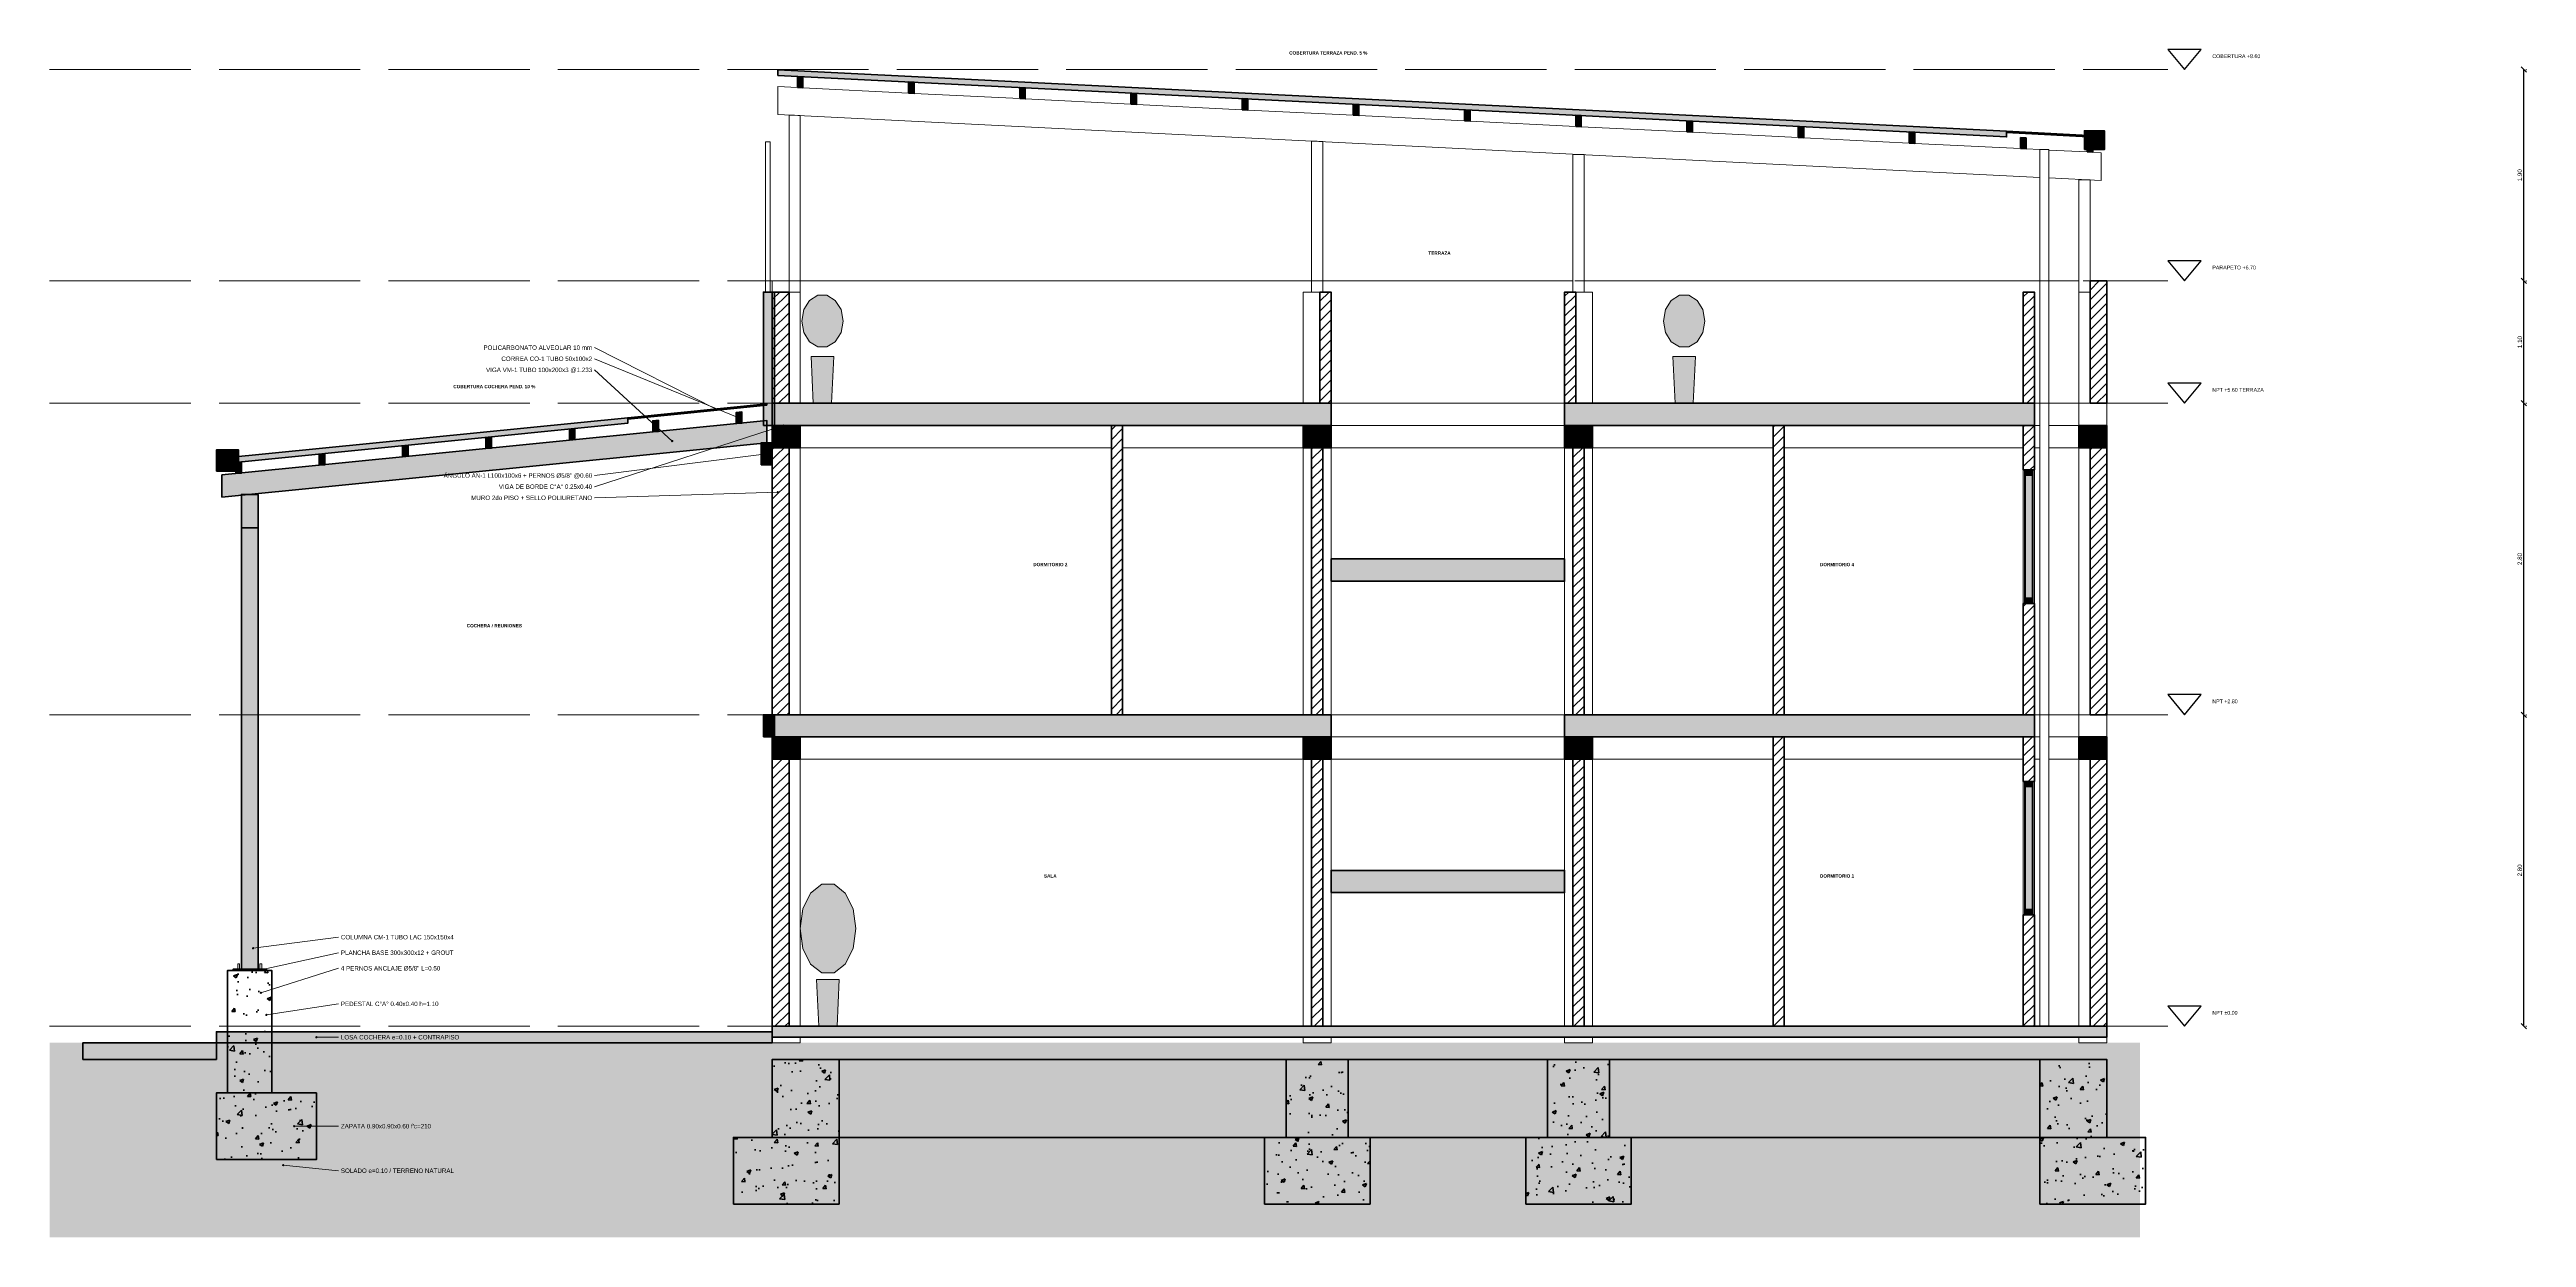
# Model space of a CAD drawing. Header units: metres. Extents: x -3.9 to 79.9, y -56.9 to 20.9.
# Drawn here: x 32.5 to 54.77, y -56.9 to -46.22 of the extents above; entities that cross this region are included whole.
import ezdxf
from ezdxf.enums import TextEntityAlignment as Align

# ---------------------------------------------------------------- set-up
doc = ezdxf.new("R2010")
doc.units = ezdxf.units.M
doc.linetypes.add('DASHED', pattern=[1.524, 1.27, -0.254])
for name, color, linetype, lineweight in [('A-CORTE', 7, 'CONTINUOUS', 50), ('A-COTA', 1, 'CONTINUOUS', 15), ('A-PROYECCION', 9, 'DASHED', 15), ('A-SIMBOLO', 6, 'CONTINUOUS', 25), ('A-TERRENO', 32, 'CONTINUOUS', 35), ('A-TEXTO', 7, 'CONTINUOUS', 20), ('A-VISTA', 8, 'CONTINUOUS', 20)]:
    doc.layers.add(name, color=color, linetype=linetype, lineweight=lineweight)
doc.styles.add('PLANO', font='arial.ttf')
doc.styles.add('PLANO-B', font='arialbd.ttf')
doc.dimstyles.new('COTA-20', dxfattribs={"dimtxt": 0.04, "dimasz": 2.5, "dimexe": 0.024, "dimexo": 0.02, "dimgap": 0.016, "dimtad": 1, "dimzin": 0, "dimdsep": 46, "dimtxsty": 'PLANO', "dimtsz": 0.024, "dimcen": 2.5, "dimclrd": 1, "dimclre": 1, "dimazin": 3, "dimtfac": 1, "dimtmove": 0, "dimatfit": 3})

msp = doc.modelspace()

# ---------------------------------------------------------------- hatches: boundary and pattern name
at = {"layer": 'A-CORTE', "true_color": 0x2b3036}
h = msp.add_hatch(color=7, dxfattribs=at)
h.dxf.hatch_style = 1
h.paths.add_polyline_path([(39.05, -46.453), (50.1, -47.005), (50.1, -46.955), (39.05, -46.403)])
at = {"layer": 'A-CORTE', "true_color": 0x24435c}
h = msp.add_hatch(color=7, dxfattribs=at)
h.dxf.hatch_style = 1
h.paths.add_polyline_path([(39.225, -46.561), (39.275, -46.564), (39.275, -46.464), (39.225, -46.461)])
h = msp.add_hatch(color=7, dxfattribs=at)
h.dxf.hatch_style = 1
h.paths.add_polyline_path([(40.225, -46.611), (40.275, -46.614), (40.275, -46.514), (40.225, -46.511)])
h = msp.add_hatch(color=7, dxfattribs=at)
h.dxf.hatch_style = 1
h.paths.add_polyline_path([(41.225, -46.661), (41.275, -46.664), (41.275, -46.564), (41.225, -46.561)])
h = msp.add_hatch(color=7, dxfattribs=at)
h.dxf.hatch_style = 1
h.paths.add_polyline_path([(42.225, -46.711), (42.275, -46.714), (42.275, -46.614), (42.225, -46.611)])
h = msp.add_hatch(color=7, dxfattribs=at)
h.dxf.hatch_style = 1
h.paths.add_polyline_path([(43.225, -46.761), (43.275, -46.764), (43.275, -46.664), (43.225, -46.661)])
h = msp.add_hatch(color=7, dxfattribs=at)
h.dxf.hatch_style = 1
h.paths.add_polyline_path([(44.225, -46.811), (44.275, -46.814), (44.275, -46.714), (44.225, -46.711)])
h = msp.add_hatch(color=7, dxfattribs=at)
h.dxf.hatch_style = 1
h.paths.add_polyline_path([(45.225, -46.861), (45.275, -46.864), (45.275, -46.764), (45.225, -46.761)])
h = msp.add_hatch(color=7, dxfattribs=at)
h.dxf.hatch_style = 1
h.paths.add_polyline_path([(46.225, -46.911), (46.275, -46.914), (46.275, -46.814), (46.225, -46.811)])
h = msp.add_hatch(color=7, dxfattribs=at)
h.dxf.hatch_style = 1
h.paths.add_polyline_path([(47.225, -46.961), (47.275, -46.964), (47.275, -46.864), (47.225, -46.861)])
h = msp.add_hatch(color=7, dxfattribs=at)
h.dxf.hatch_style = 1
h.paths.add_polyline_path([(48.225, -47.011), (48.275, -47.014), (48.275, -46.914), (48.225, -46.911)])
h = msp.add_hatch(color=7, dxfattribs=at)
h.dxf.hatch_style = 1
h.paths.add_polyline_path([(49.225, -47.061), (49.275, -47.064), (49.275, -46.964), (49.225, -46.961)])
at = {"layer": 'A-CORTE', "true_color": 0x2b3036}
h = msp.add_hatch(color=7, dxfattribs=at)
h.dxf.hatch_style = 1
h.paths.add_polyline_path([(50.1, -46.967), (50.95, -47.01), (50.95, -46.998), (50.1, -46.955)])
at = {"layer": 'A-CORTE', "true_color": 0x8f979e}
h = msp.add_hatch(color=7, dxfattribs=at)
h.dxf.hatch_style = 1
h.paths.add_polyline_path([(50.8, -47.12), (50.98, -47.12), (50.98, -46.95), (50.8, -46.95)])
at = {"layer": 'A-CORTE', "true_color": 0x24435c}
h = msp.add_hatch(color=7, dxfattribs=at)
h.dxf.hatch_style = 1
h.paths.add_polyline_path([(50.225, -47.111), (50.275, -47.114), (50.275, -47.014), (50.225, -47.011)])
h = msp.add_hatch(color=7, dxfattribs=at)
h.dxf.hatch_style = 1
h.paths.add_polyline_path([(50.825, -47.141), (50.875, -47.144), (50.875, -47.044), (50.825, -47.041)])
at = {"layer": 'A-CORTE'}
h = msp.add_hatch(dxfattribs=at)
h.set_pattern_fill('ANSI31', color=8, scale=0.02)
h.paths.add_polyline_path([(50.85, -49.4), (51, -49.4), (51, -48.3), (50.85, -48.3)])
at = {"layer": 'A-CORTE', "true_color": 0x7a7772}
h = msp.add_hatch(color=7, dxfattribs=at)
h.dxf.hatch_style = 1
h.paths.add_polyline_path([(38.92, -49.6), (39.02, -49.6), (39.02, -48.4), (38.92, -48.4)])
at = {"layer": 'A-CORTE'}
h = msp.add_hatch(dxfattribs=at)
h.set_pattern_fill('ANSI31', color=8, scale=0.02)
h.paths.add_polyline_path([(39, -49.4), (39.15, -49.4), (39.15, -48.4), (39, -48.4)])
h = msp.add_hatch(dxfattribs=at)
h.set_pattern_fill('ANSI31', color=8, scale=0.02)
h.paths.add_polyline_path([(43.925, -49.4), (44.025, -49.4), (44.025, -48.4), (43.925, -48.4)])
h = msp.add_hatch(dxfattribs=at)
h.set_pattern_fill('ANSI31', color=8, scale=0.02)
h.paths.add_polyline_path([(46.125, -49.4), (46.225, -49.4), (46.225, -48.4), (46.125, -48.4)])
h = msp.add_hatch(dxfattribs=at)
h.set_pattern_fill('ANSI31', color=8, scale=0.02)
h.paths.add_polyline_path([(50.25, -49.4), (50.35, -49.4), (50.35, -48.4), (50.25, -48.4)])
at = {"layer": 'A-CORTE', "true_color": 0x2b3036}
h = msp.add_hatch(color=7, dxfattribs=at)
h.dxf.hatch_style = 1
h.paths.add_polyline_path([(37.7, -49.542), (38.95, -49.417), (38.95, -49.405), (37.7, -49.53)])
at = {"layer": 'A-CORTE', "true_color": 0x5a5a5a}
h = msp.add_hatch(color=7, dxfattribs=at)
h.dxf.hatch_style = 1
h.paths.add_polyline_path([(39, -49.6), (44.025, -49.6), (44.025, -49.4), (39, -49.4)])
h = msp.add_hatch(color=7, dxfattribs=at)
h.dxf.hatch_style = 1
h.paths.add_polyline_path([(46.125, -49.6), (50.35, -49.6), (50.35, -49.4), (46.125, -49.4)])
at = {"layer": 'A-CORTE', "true_color": 0x2b3036}
h = msp.add_hatch(color=7, dxfattribs=at)
h.dxf.hatch_style = 1
h.paths.add_polyline_path([(34.05, -49.945), (37.7, -49.58), (37.7, -49.53), (34.05, -49.895)])
at = {"layer": 'A-CORTE', "true_color": 0x24435c}
h = msp.add_hatch(color=7, dxfattribs=at)
h.dxf.hatch_style = 1
h.paths.add_polyline_path([(34.05, -50.245), (38.95, -49.755), (38.95, -49.555), (34.05, -50.045)])
h = msp.add_hatch(color=7, dxfattribs=at)
h.dxf.hatch_style = 1
h.paths.add_polyline_path([(37.175, -49.733), (37.225, -49.727), (37.225, -49.627), (37.175, -49.633)])
h = msp.add_hatch(color=7, dxfattribs=at)
h.dxf.hatch_style = 1
h.paths.add_polyline_path([(37.925, -49.657), (37.975, -49.653), (37.975, -49.553), (37.925, -49.557)])
h = msp.add_hatch(color=7, dxfattribs=at)
h.dxf.hatch_style = 1
h.paths.add_polyline_path([(38.675, -49.583), (38.725, -49.578), (38.725, -49.477), (38.675, -49.483)])
at = {"layer": 'A-CORTE'}
h = msp.add_hatch(dxfattribs=at)
h.set_pattern_fill('ANSI31', color=8, scale=0.02)
h.paths.add_polyline_path([(39, -52.2), (39.15, -52.2), (39.15, -49.6), (39, -49.6)])
at = {"layer": 'A-CORTE', "true_color": 0x5a5a5a}
h = msp.add_hatch(color=7, dxfattribs=at)
h.dxf.hatch_style = 1
h.paths.add_polyline_path([(39, -49.8), (39.25, -49.8), (39.25, -49.6), (39, -49.6)])
at = {"layer": 'A-CORTE'}
h = msp.add_hatch(dxfattribs=at)
h.set_pattern_fill('ANSI31', color=8, scale=0.02)
h.paths.add_polyline_path([(42.05, -52.2), (42.15, -52.2), (42.15, -49.6), (42.05, -49.6)])
at = {"layer": 'A-CORTE', "true_color": 0x5a5a5a}
h = msp.add_hatch(color=7, dxfattribs=at)
h.dxf.hatch_style = 1
h.paths.add_polyline_path([(43.775, -49.8), (44.025, -49.8), (44.025, -49.6), (43.775, -49.6)])
at = {"layer": 'A-CORTE'}
h = msp.add_hatch(dxfattribs=at)
h.set_pattern_fill('ANSI31', color=8, scale=0.02)
h.paths.add_polyline_path([(43.85, -52.2), (43.95, -52.2), (43.95, -49.6), (43.85, -49.6)])
at = {"layer": 'A-CORTE', "true_color": 0x5a5a5a}
h = msp.add_hatch(color=7, dxfattribs=at)
h.dxf.hatch_style = 1
h.paths.add_polyline_path([(46.125, -49.8), (46.375, -49.8), (46.375, -49.6), (46.125, -49.6)])
at = {"layer": 'A-CORTE'}
h = msp.add_hatch(dxfattribs=at)
h.set_pattern_fill('ANSI31', color=8, scale=0.02)
h.paths.add_polyline_path([(46.2, -52.2), (46.3, -52.2), (46.3, -49.6), (46.2, -49.6)])
h = msp.add_hatch(dxfattribs=at)
h.set_pattern_fill('ANSI31', color=8, scale=0.02)
h.paths.add_polyline_path([(48, -52.2), (48.1, -52.2), (48.1, -49.6), (48, -49.6)])
h = msp.add_hatch(dxfattribs=at)
h.set_pattern_fill('ANSI31', color=8, scale=0.02)
h.paths.add_polyline_path([(50.25, -50), (50.35, -50), (50.35, -49.6), (50.25, -49.6)])
at = {"layer": 'A-CORTE', "true_color": 0x5a5a5a}
h = msp.add_hatch(color=7, dxfattribs=at)
h.dxf.hatch_style = 1
h.paths.add_polyline_path([(50.75, -49.8), (51, -49.8), (51, -49.6), (50.75, -49.6)])
at = {"layer": 'A-CORTE'}
h = msp.add_hatch(dxfattribs=at)
h.set_pattern_fill('ANSI31', color=8, scale=0.02)
h.paths.add_polyline_path([(50.85, -52.2), (51, -52.2), (51, -49.6), (50.85, -49.6)])
at = {"layer": 'A-CORTE', "true_color": 0x8f979e}
h = msp.add_hatch(color=7, dxfattribs=at)
h.dxf.hatch_style = 1
h.paths.add_polyline_path([(34, -50.01), (34.2, -50.01), (34.2, -49.82), (34, -49.82)])
at = {"layer": 'A-CORTE', "true_color": 0x24435c}
h = msp.add_hatch(color=7, dxfattribs=at)
h.dxf.hatch_style = 1
h.paths.add_polyline_path([(34.925, -49.958), (34.975, -49.953), (34.975, -49.852), (34.925, -49.858)])
h = msp.add_hatch(color=7, dxfattribs=at)
h.dxf.hatch_style = 1
h.paths.add_polyline_path([(35.675, -49.883), (35.725, -49.877), (35.725, -49.778), (35.675, -49.782)])
h = msp.add_hatch(color=7, dxfattribs=at)
h.dxf.hatch_style = 1
h.paths.add_polyline_path([(36.425, -49.808), (36.475, -49.803), (36.475, -49.703), (36.425, -49.708)])
h = msp.add_hatch(color=7, dxfattribs=at)
h.dxf.hatch_style = 1
h.paths.add_polyline_path([(38.9, -49.955), (39, -49.955), (39, -49.755), (38.9, -49.755)])
h = msp.add_hatch(color=7, dxfattribs=at)
h.dxf.hatch_style = 1
h.paths.add_polyline_path([(34.175, -50.032), (34.225, -50.028), (34.225, -49.928), (34.175, -49.932)])
h = msp.add_hatch(color=7, dxfattribs=at)
h.dxf.hatch_style = 1
h.paths.add_polyline_path([(34.225, -50.52), (34.375, -50.52), (34.375, -50.22), (34.225, -50.22)])
h = msp.add_hatch(color=7, dxfattribs=at)
h.dxf.hatch_style = 1
h.paths.add_polyline_path([(34.225, -54.488), (34.375, -54.488), (34.375, -50.52), (34.225, -50.52)])
at = {"layer": 'A-CORTE', "true_color": 0x5a5a5a}
h = msp.add_hatch(color=7, dxfattribs=at)
h.dxf.hatch_style = 1
h.paths.add_polyline_path([(44.025, -51), (46.125, -51), (46.125, -50.8), (44.025, -50.8)])
at = {"layer": 'A-CORTE'}
h = msp.add_hatch(dxfattribs=at)
h.set_pattern_fill('ANSI31', color=8, scale=0.02)
h.paths.add_polyline_path([(50.25, -52.2), (50.35, -52.2), (50.35, -51.2), (50.25, -51.2)])
at = {"layer": 'A-CORTE', "true_color": 0x7a7772}
h = msp.add_hatch(color=7, dxfattribs=at)
h.dxf.hatch_style = 1
h.paths.add_polyline_path([(38.92, -52.4), (39.02, -52.4), (39.02, -52.2), (38.92, -52.2)])
at = {"layer": 'A-CORTE', "true_color": 0x5a5a5a}
h = msp.add_hatch(color=7, dxfattribs=at)
h.dxf.hatch_style = 1
h.paths.add_polyline_path([(39, -52.4), (44.025, -52.4), (44.025, -52.2), (39, -52.2)])
h = msp.add_hatch(color=7, dxfattribs=at)
h.dxf.hatch_style = 1
h.paths.add_polyline_path([(46.125, -52.4), (50.35, -52.4), (50.35, -52.2), (46.125, -52.2)])
at = {"layer": 'A-CORTE'}
h = msp.add_hatch(dxfattribs=at)
h.set_pattern_fill('ANSI31', color=8, scale=0.02)
h.paths.add_polyline_path([(39, -55), (39.15, -55), (39.15, -52.4), (39, -52.4)])
at = {"layer": 'A-CORTE', "true_color": 0x5a5a5a}
h = msp.add_hatch(color=7, dxfattribs=at)
h.dxf.hatch_style = 1
h.paths.add_polyline_path([(39, -52.6), (39.25, -52.6), (39.25, -52.4), (39, -52.4)])
h = msp.add_hatch(color=7, dxfattribs=at)
h.dxf.hatch_style = 1
h.paths.add_polyline_path([(43.775, -52.6), (44.025, -52.6), (44.025, -52.4), (43.775, -52.4)])
at = {"layer": 'A-CORTE'}
h = msp.add_hatch(dxfattribs=at)
h.set_pattern_fill('ANSI31', color=8, scale=0.02)
h.paths.add_polyline_path([(43.85, -55), (43.95, -55), (43.95, -52.4), (43.85, -52.4)])
at = {"layer": 'A-CORTE', "true_color": 0x5a5a5a}
h = msp.add_hatch(color=7, dxfattribs=at)
h.dxf.hatch_style = 1
h.paths.add_polyline_path([(46.125, -52.6), (46.375, -52.6), (46.375, -52.4), (46.125, -52.4)])
at = {"layer": 'A-CORTE'}
h = msp.add_hatch(dxfattribs=at)
h.set_pattern_fill('ANSI31', color=8, scale=0.02)
h.paths.add_polyline_path([(46.2, -55), (46.3, -55), (46.3, -52.4), (46.2, -52.4)])
h = msp.add_hatch(dxfattribs=at)
h.set_pattern_fill('ANSI31', color=8, scale=0.02)
h.paths.add_polyline_path([(48, -55), (48.1, -55), (48.1, -52.4), (48, -52.4)])
h = msp.add_hatch(dxfattribs=at)
h.set_pattern_fill('ANSI31', color=8, scale=0.02)
h.paths.add_polyline_path([(50.25, -52.8), (50.35, -52.8), (50.35, -52.4), (50.25, -52.4)])
at = {"layer": 'A-CORTE', "true_color": 0x5a5a5a}
h = msp.add_hatch(color=7, dxfattribs=at)
h.dxf.hatch_style = 1
h.paths.add_polyline_path([(50.75, -52.6), (51, -52.6), (51, -52.4), (50.75, -52.4)])
at = {"layer": 'A-CORTE'}
h = msp.add_hatch(dxfattribs=at)
h.set_pattern_fill('ANSI31', color=8, scale=0.02)
h.paths.add_polyline_path([(50.85, -55), (51, -55), (51, -52.4), (50.85, -52.4)])
at = {"layer": 'A-CORTE', "true_color": 0x5a5a5a}
h = msp.add_hatch(color=7, dxfattribs=at)
h.dxf.hatch_style = 1
h.paths.add_polyline_path([(44.025, -53.8), (46.125, -53.8), (46.125, -53.6), (44.025, -53.6)])
at = {"layer": 'A-CORTE'}
h = msp.add_hatch(dxfattribs=at)
h.set_pattern_fill('ANSI31', color=8, scale=0.02)
h.paths.add_polyline_path([(50.25, -55), (50.35, -55), (50.35, -54), (50.25, -54)])
h = msp.add_hatch(dxfattribs=at)
h.set_pattern_fill('AR-CONC', color=8, scale=0.002)
h.paths.add_polyline_path([(34.1, -55.6), (34.5, -55.6), (34.5, -54.5), (34.1, -54.5)])
at = {"layer": 'A-CORTE', "true_color": 0x24435c}
h = msp.add_hatch(color=7, dxfattribs=at)
h.dxf.hatch_style = 1
h.paths.add_polyline_path([(34.15, -54.5), (34.45, -54.5), (34.45, -54.488), (34.15, -54.488)])
at = {"layer": 'A-CORTE', "true_color": 0x5a5a5a}
h = msp.add_hatch(color=7, dxfattribs=at)
h.dxf.hatch_style = 1
h.paths.add_polyline_path([(39, -55.1), (51, -55.1), (51, -55), (39, -55)])
h = msp.add_hatch(color=7, dxfattribs=at)
h.dxf.hatch_style = 1
h.paths.add_polyline_path([(32.8, -55.3), (34, -55.3), (34, -55.15), (32.8, -55.15)])
h = msp.add_hatch(color=7, dxfattribs=at)
h.dxf.hatch_style = 1
h.paths.add_polyline_path([(34, -55.15), (39, -55.15), (39, -55.05), (34, -55.05)])
at = {"layer": 'A-CORTE'}
h = msp.add_hatch(dxfattribs=at)
h.set_pattern_fill('AR-CONC', color=8, scale=0.002)
h.paths.add_polyline_path([(39, -56), (39.6, -56), (39.6, -55.3), (39, -55.3)])
h = msp.add_hatch(dxfattribs=at)
h.set_pattern_fill('AR-CONC', color=8, scale=0.002)
h.paths.add_polyline_path([(39, -56), (51, -56), (51, -55.3), (39, -55.3)])
h = msp.add_hatch(dxfattribs=at)
h.set_pattern_fill('AR-CONC', color=8, scale=0.002)
h.paths.add_polyline_path([(43.62, -56), (44.18, -56), (44.18, -55.3), (43.62, -55.3)])
h = msp.add_hatch(dxfattribs=at)
h.set_pattern_fill('AR-CONC', color=8, scale=0.002)
h.paths.add_polyline_path([(45.97, -56), (46.53, -56), (46.53, -55.3), (45.97, -55.3)])
h = msp.add_hatch(dxfattribs=at)
h.set_pattern_fill('AR-CONC', color=8, scale=0.002)
h.paths.add_polyline_path([(50.4, -56), (51, -56), (51, -55.3), (50.4, -55.3)])
h = msp.add_hatch(dxfattribs=at)
h.set_pattern_fill('AR-CONC', color=8, scale=0.002)
h.paths.add_polyline_path([(34, -56.2), (34.9, -56.2), (34.9, -55.6), (34, -55.6)])
h = msp.add_hatch(dxfattribs=at)
h.set_pattern_fill('AR-CONC', color=8, scale=0.002)
h.paths.add_polyline_path([(38.65, -56.6), (39.6, -56.6), (39.6, -56), (38.65, -56)])
h = msp.add_hatch(dxfattribs=at)
h.set_pattern_fill('AR-CONC', color=8, scale=0.002)
h.paths.add_polyline_path([(43.425, -56.6), (44.375, -56.6), (44.375, -56), (43.425, -56)])
h = msp.add_hatch(dxfattribs=at)
h.set_pattern_fill('AR-CONC', color=8, scale=0.002)
h.paths.add_polyline_path([(45.775, -56.6), (46.725, -56.6), (46.725, -56), (45.775, -56)])
h = msp.add_hatch(dxfattribs=at)
h.set_pattern_fill('AR-CONC', color=8, scale=0.002)
h.paths.add_polyline_path([(50.4, -56.6), (51.35, -56.6), (51.35, -56), (50.4, -56)])
at = {"layer": 'A-COTA', "true_color": 0x202020}
h = msp.add_hatch(color=7, dxfattribs=at)
h.dxf.hatch_style = 1
h.paths.add_polyline_path([(38.506, -49.456), (38.506, -49.454), (38.505, -49.453), (38.504, -49.452), (38.503, -49.451), (38.502, -49.45), (38.5, -49.45), (38.498, -49.45), (38.497, -49.451), (38.496, -49.452), (38.495, -49.453), (38.494, -49.454), (38.494, -49.456), (38.494, -49.458), (38.495, -49.459), (38.496, -49.46), (38.497, -49.461), (38.498, -49.462), (38.5, -49.462), (38.502, -49.462), (38.503, -49.461), (38.504, -49.46), (38.505, -49.459), (38.506, -49.458)])
h = msp.add_hatch(color=7, dxfattribs=at)
h.dxf.hatch_style = 1
h.paths.add_polyline_path([(38.706, -49.53), (38.706, -49.528), (38.705, -49.527), (38.704, -49.526), (38.703, -49.525), (38.702, -49.524), (38.7, -49.524), (38.698, -49.524), (38.697, -49.525), (38.696, -49.526), (38.695, -49.527), (38.694, -49.528), (38.694, -49.53), (38.694, -49.532), (38.695, -49.533), (38.696, -49.534), (38.697, -49.535), (38.698, -49.536), (38.7, -49.536), (38.702, -49.536), (38.703, -49.535), (38.704, -49.534), (38.705, -49.533), (38.706, -49.532)])
h = msp.add_hatch(color=7, dxfattribs=at)
h.dxf.hatch_style = 1
h.paths.add_polyline_path([(39.106, -49.6), (39.106, -49.598), (39.105, -49.597), (39.104, -49.596), (39.103, -49.595), (39.102, -49.594), (39.1, -49.594), (39.098, -49.594), (39.097, -49.595), (39.096, -49.596), (39.095, -49.597), (39.094, -49.598), (39.094, -49.6), (39.094, -49.602), (39.095, -49.603), (39.096, -49.604), (39.097, -49.605), (39.098, -49.606), (39.1, -49.606), (39.102, -49.606), (39.103, -49.605), (39.104, -49.604), (39.105, -49.603), (39.106, -49.602)])
h = msp.add_hatch(color=7, dxfattribs=at)
h.dxf.hatch_style = 1
h.paths.add_polyline_path([(38.106, -49.74), (38.106, -49.738), (38.105, -49.737), (38.104, -49.736), (38.103, -49.735), (38.102, -49.734), (38.1, -49.734), (38.098, -49.734), (38.097, -49.735), (38.096, -49.736), (38.095, -49.737), (38.094, -49.738), (38.094, -49.74), (38.094, -49.742), (38.095, -49.743), (38.096, -49.744), (38.097, -49.745), (38.098, -49.746), (38.1, -49.746), (38.102, -49.746), (38.103, -49.745), (38.104, -49.744), (38.105, -49.743), (38.106, -49.742)])
h = msp.add_hatch(color=7, dxfattribs=at)
h.dxf.hatch_style = 1
h.paths.add_polyline_path([(38.956, -49.855), (38.956, -49.853), (38.955, -49.852), (38.954, -49.851), (38.953, -49.85), (38.952, -49.849), (38.95, -49.849), (38.948, -49.849), (38.947, -49.85), (38.946, -49.851), (38.945, -49.852), (38.944, -49.853), (38.944, -49.855), (38.944, -49.857), (38.945, -49.858), (38.946, -49.859), (38.947, -49.86), (38.948, -49.861), (38.95, -49.861), (38.952, -49.861), (38.953, -49.86), (38.954, -49.859), (38.955, -49.858), (38.956, -49.857)])
h = msp.add_hatch(color=7, dxfattribs=at)
h.dxf.hatch_style = 1
h.paths.add_polyline_path([(39.056, -50.2), (39.056, -50.198), (39.055, -50.197), (39.054, -50.196), (39.053, -50.195), (39.052, -50.194), (39.05, -50.194), (39.048, -50.194), (39.047, -50.195), (39.046, -50.196), (39.045, -50.197), (39.044, -50.198), (39.044, -50.2), (39.044, -50.202), (39.045, -50.203), (39.046, -50.204), (39.047, -50.205), (39.048, -50.206), (39.05, -50.206), (39.052, -50.206), (39.053, -50.205), (39.054, -50.204), (39.055, -50.203), (39.056, -50.202)])
h = msp.add_hatch(color=7, dxfattribs=at)
h.dxf.hatch_style = 1
h.paths.add_polyline_path([(34.336, -54.3), (34.336, -54.298), (34.335, -54.297), (34.334, -54.296), (34.333, -54.295), (34.332, -54.294), (34.33, -54.294), (34.328, -54.294), (34.327, -54.295), (34.326, -54.296), (34.325, -54.297), (34.324, -54.298), (34.324, -54.3), (34.324, -54.302), (34.325, -54.303), (34.326, -54.304), (34.327, -54.305), (34.328, -54.306), (34.33, -54.306), (34.332, -54.306), (34.333, -54.305), (34.334, -54.304), (34.335, -54.303), (34.336, -54.302)])
h = msp.add_hatch(color=7, dxfattribs=at)
h.dxf.hatch_style = 1
h.paths.add_polyline_path([(34.406, -54.493), (34.406, -54.491), (34.405, -54.49), (34.404, -54.489), (34.403, -54.488), (34.402, -54.487), (34.4, -54.487), (34.398, -54.487), (34.397, -54.488), (34.396, -54.489), (34.395, -54.49), (34.394, -54.491), (34.394, -54.493), (34.394, -54.495), (34.395, -54.496), (34.396, -54.497), (34.397, -54.498), (34.398, -54.499), (34.4, -54.499), (34.402, -54.499), (34.403, -54.498), (34.404, -54.497), (34.405, -54.496), (34.406, -54.495)])
h = msp.add_hatch(color=7, dxfattribs=at)
h.dxf.hatch_style = 1
h.paths.add_polyline_path([(34.406, -54.7), (34.406, -54.698), (34.405, -54.697), (34.404, -54.696), (34.403, -54.695), (34.402, -54.694), (34.4, -54.694), (34.398, -54.694), (34.397, -54.695), (34.396, -54.696), (34.395, -54.697), (34.394, -54.698), (34.394, -54.7), (34.394, -54.702), (34.395, -54.703), (34.396, -54.704), (34.397, -54.705), (34.398, -54.706), (34.4, -54.706), (34.402, -54.706), (34.403, -54.705), (34.404, -54.704), (34.405, -54.703), (34.406, -54.702)])
h = msp.add_hatch(color=7, dxfattribs=at)
h.dxf.hatch_style = 1
h.paths.add_polyline_path([(34.456, -54.9), (34.456, -54.898), (34.455, -54.897), (34.454, -54.896), (34.453, -54.895), (34.452, -54.894), (34.45, -54.894), (34.448, -54.894), (34.447, -54.895), (34.446, -54.896), (34.445, -54.897), (34.444, -54.898), (34.444, -54.9), (34.444, -54.902), (34.445, -54.903), (34.446, -54.904), (34.447, -54.905), (34.448, -54.906), (34.45, -54.906), (34.452, -54.906), (34.453, -54.905), (34.454, -54.904), (34.455, -54.903), (34.456, -54.902)])
h = msp.add_hatch(color=7, dxfattribs=at)
h.dxf.hatch_style = 1
h.paths.add_polyline_path([(34.906, -55.1), (34.906, -55.098), (34.905, -55.097), (34.904, -55.096), (34.903, -55.095), (34.902, -55.094), (34.9, -55.094), (34.898, -55.094), (34.897, -55.095), (34.896, -55.096), (34.895, -55.097), (34.894, -55.098), (34.894, -55.1), (34.894, -55.102), (34.895, -55.103), (34.896, -55.104), (34.897, -55.105), (34.898, -55.106), (34.9, -55.106), (34.902, -55.106), (34.903, -55.105), (34.904, -55.104), (34.905, -55.103), (34.906, -55.102)])
h = msp.add_hatch(color=7, dxfattribs=at)
h.dxf.hatch_style = 1
h.paths.add_polyline_path([(34.706, -55.9), (34.706, -55.898), (34.705, -55.897), (34.704, -55.896), (34.703, -55.895), (34.702, -55.894), (34.7, -55.894), (34.698, -55.894), (34.697, -55.895), (34.696, -55.896), (34.695, -55.897), (34.694, -55.898), (34.694, -55.9), (34.694, -55.902), (34.695, -55.903), (34.696, -55.904), (34.697, -55.905), (34.698, -55.906), (34.7, -55.906), (34.702, -55.906), (34.703, -55.905), (34.704, -55.904), (34.705, -55.903), (34.706, -55.902)])
h = msp.add_hatch(color=7, dxfattribs=at)
h.dxf.hatch_style = 1
h.paths.add_polyline_path([(34.606, -56.25), (34.606, -56.248), (34.605, -56.247), (34.604, -56.246), (34.603, -56.245), (34.602, -56.244), (34.6, -56.244), (34.598, -56.244), (34.597, -56.245), (34.596, -56.246), (34.595, -56.247), (34.594, -56.248), (34.594, -56.25), (34.594, -56.252), (34.595, -56.253), (34.596, -56.254), (34.597, -56.255), (34.598, -56.256), (34.6, -56.256), (34.602, -56.256), (34.603, -56.255), (34.604, -56.254), (34.605, -56.253), (34.606, -56.252)])
at = {"layer": 'A-TERRENO'}
h = msp.add_hatch(dxfattribs=at)
h.set_pattern_fill('EARTH', color=32, scale=0.03)
h.paths.add_polyline_path([(51.3, -56.9), (51.3, -55.15), (32.5, -55.15), (32.5, -56.9)])
at = {"layer": 'A-VISTA', "true_color": 0xc3d9b3}
h = msp.add_hatch(color=7, dxfattribs=at)
h.dxf.hatch_style = 1
h.paths.add_polyline_path([(39.636, -48.661), (39.618, -48.558), (39.566, -48.475), (39.491, -48.429), (39.409, -48.429), (39.334, -48.475), (39.282, -48.558), (39.264, -48.661), (39.282, -48.764), (39.334, -48.847), (39.409, -48.893), (39.491, -48.893), (39.566, -48.847), (39.618, -48.764)])
h = msp.add_hatch(color=7, dxfattribs=at)
h.dxf.hatch_style = 1
h.paths.add_polyline_path([(47.386, -48.661), (47.368, -48.558), (47.316, -48.475), (47.241, -48.429), (47.159, -48.429), (47.084, -48.475), (47.032, -48.558), (47.014, -48.661), (47.032, -48.764), (47.084, -48.847), (47.159, -48.893), (47.241, -48.893), (47.316, -48.847), (47.368, -48.764)])
h = msp.add_hatch(color=7, dxfattribs=at)
h.dxf.hatch_style = 1
h.paths.add_polyline_path([(39.368, -49.4), (39.532, -49.4), (39.552, -48.98), (39.348, -48.98)])
h = msp.add_hatch(color=7, dxfattribs=at)
h.dxf.hatch_style = 1
h.paths.add_polyline_path([(47.118, -49.4), (47.282, -49.4), (47.302, -48.98), (47.098, -48.98)])
at = {"layer": 'A-VISTA', "true_color": 0xbcd9e6}
h = msp.add_hatch(color=7, dxfattribs=at)
h.dxf.hatch_style = 1
h.paths.add_polyline_path([(50.26, -50.05), (50.34, -50.05), (50.34, -50), (50.26, -50)])
h = msp.add_hatch(color=7, dxfattribs=at)
h.dxf.hatch_style = 1
h.paths.add_polyline_path([(50.27, -51.2), (50.33, -51.2), (50.33, -50), (50.27, -50)])
h = msp.add_hatch(color=7, dxfattribs=at)
h.dxf.hatch_style = 1
h.paths.add_polyline_path([(50.26, -51.2), (50.34, -51.2), (50.34, -51.15), (50.26, -51.15)])
h = msp.add_hatch(color=7, dxfattribs=at)
h.dxf.hatch_style = 1
h.paths.add_polyline_path([(50.26, -52.85), (50.34, -52.85), (50.34, -52.8), (50.26, -52.8)])
h = msp.add_hatch(color=7, dxfattribs=at)
h.dxf.hatch_style = 1
h.paths.add_polyline_path([(50.27, -54), (50.33, -54), (50.33, -52.8), (50.27, -52.8)])
at = {"layer": 'A-VISTA', "true_color": 0xc3d9b3}
h = msp.add_hatch(color=7, dxfattribs=at)
h.dxf.hatch_style = 1
h.paths.add_polyline_path([(39.751, -54.123), (39.726, -53.946), (39.656, -53.804), (39.556, -53.725), (39.444, -53.725), (39.344, -53.804), (39.274, -53.946), (39.249, -54.123), (39.274, -54.301), (39.344, -54.443), (39.444, -54.522), (39.556, -54.522), (39.656, -54.443), (39.726, -54.301)])
at = {"layer": 'A-VISTA', "true_color": 0xbcd9e6}
h = msp.add_hatch(color=7, dxfattribs=at)
h.dxf.hatch_style = 1
h.paths.add_polyline_path([(50.26, -54), (50.34, -54), (50.34, -53.95), (50.26, -53.95)])
at = {"layer": 'A-VISTA', "true_color": 0xc3d9b3}
h = msp.add_hatch(color=7, dxfattribs=at)
h.dxf.hatch_style = 1
h.paths.add_polyline_path([(39.418, -55), (39.582, -55), (39.602, -54.58), (39.398, -54.58)])

# ---------------------------------------------------------------- linework, layer by layer
at = {"layer": 'A-CORTE'}
for points in [[(39.05, -46.453), (50.1, -47.005), (50.1, -46.955), (39.05, -46.403)], [(39.225, -46.561), (39.275, -46.564), (39.275, -46.464), (39.225, -46.461)], [(40.225, -46.611), (40.275, -46.614), (40.275, -46.514), (40.225, -46.511)], [(41.225, -46.661), (41.275, -46.664), (41.275, -46.564), (41.225, -46.561)], [(42.225, -46.711), (42.275, -46.714), (42.275, -46.614), (42.225, -46.611)], [(43.225, -46.761), (43.275, -46.764), (43.275, -46.664), (43.225, -46.661)], [(44.225, -46.811), (44.275, -46.814), (44.275, -46.714), (44.225, -46.711)], [(45.225, -46.861), (45.275, -46.864), (45.275, -46.764), (45.225, -46.761)], [(46.225, -46.911), (46.275, -46.914), (46.275, -46.814), (46.225, -46.811)], [(47.225, -46.961), (47.275, -46.964), (47.275, -46.864), (47.225, -46.861)], [(48.225, -47.011), (48.275, -47.014), (48.275, -46.914), (48.225, -46.911)], [(49.225, -47.061), (49.275, -47.064), (49.275, -46.964), (49.225, -46.961)], [(50.1, -46.967), (50.95, -47.01), (50.95, -46.998), (50.1, -46.955)], [(50.8, -47.12), (50.98, -47.12), (50.98, -46.95), (50.8, -46.95)], [(50.225, -47.111), (50.275, -47.114), (50.275, -47.014), (50.225, -47.011)], [(50.825, -47.141), (50.875, -47.144), (50.875, -47.044), (50.825, -47.041)], [(50.85, -49.4), (51, -49.4), (51, -48.3), (50.85, -48.3)], [(38.92, -49.6), (39.02, -49.6), (39.02, -48.4), (38.92, -48.4)], [(39, -49.4), (39.15, -49.4), (39.15, -48.4), (39, -48.4)], [(43.925, -49.4), (44.025, -49.4), (44.025, -48.4), (43.925, -48.4)], [(46.125, -49.4), (46.225, -49.4), (46.225, -48.4), (46.125, -48.4)], [(50.25, -49.4), (50.35, -49.4), (50.35, -48.4), (50.25, -48.4)], [(37.7, -49.542), (38.95, -49.417), (38.95, -49.405), (37.7, -49.53)], [(39, -49.6), (44.025, -49.6), (44.025, -49.4), (39, -49.4)], [(46.125, -49.6), (50.35, -49.6), (50.35, -49.4), (46.125, -49.4)], [(34.05, -49.945), (37.7, -49.58), (37.7, -49.53), (34.05, -49.895)], [(34.05, -50.245), (38.95, -49.755), (38.95, -49.555), (34.05, -50.045)], [(37.175, -49.733), (37.225, -49.727), (37.225, -49.627), (37.175, -49.633)], [(37.925, -49.657), (37.975, -49.653), (37.975, -49.553), (37.925, -49.557)], [(38.675, -49.583), (38.725, -49.578), (38.725, -49.477), (38.675, -49.483)], [(39, -52.2), (39.15, -52.2), (39.15, -49.6), (39, -49.6)], [(39, -49.8), (39.25, -49.8), (39.25, -49.6), (39, -49.6)], [(42.05, -52.2), (42.15, -52.2), (42.15, -49.6), (42.05, -49.6)], [(43.775, -49.8), (44.025, -49.8), (44.025, -49.6), (43.775, -49.6)], [(43.85, -52.2), (43.95, -52.2), (43.95, -49.6), (43.85, -49.6)], [(46.125, -49.8), (46.375, -49.8), (46.375, -49.6), (46.125, -49.6)], [(46.2, -52.2), (46.3, -52.2), (46.3, -49.6), (46.2, -49.6)], [(48, -52.2), (48.1, -52.2), (48.1, -49.6), (48, -49.6)], [(50.25, -50), (50.35, -50), (50.35, -49.6), (50.25, -49.6)], [(50.75, -49.8), (51, -49.8), (51, -49.6), (50.75, -49.6)], [(50.85, -52.2), (51, -52.2), (51, -49.6), (50.85, -49.6)], [(34, -50.01), (34.2, -50.01), (34.2, -49.82), (34, -49.82)], [(34.925, -49.958), (34.975, -49.953), (34.975, -49.852), (34.925, -49.858)], [(35.675, -49.883), (35.725, -49.877), (35.725, -49.778), (35.675, -49.782)], [(36.425, -49.808), (36.475, -49.803), (36.475, -49.703), (36.425, -49.708)], [(38.9, -49.955), (39, -49.955), (39, -49.755), (38.9, -49.755)], [(34.175, -50.032), (34.225, -50.028), (34.225, -49.928), (34.175, -49.932)], [(34.225, -50.52), (34.375, -50.52), (34.375, -50.22), (34.225, -50.22)], [(34.225, -54.488), (34.375, -54.488), (34.375, -50.52), (34.225, -50.52)], [(44.025, -51), (46.125, -51), (46.125, -50.8), (44.025, -50.8)], [(50.25, -52.2), (50.35, -52.2), (50.35, -51.2), (50.25, -51.2)], [(38.92, -52.4), (39.02, -52.4), (39.02, -52.2), (38.92, -52.2)], [(39, -52.4), (44.025, -52.4), (44.025, -52.2), (39, -52.2)], [(46.125, -52.4), (50.35, -52.4), (50.35, -52.2), (46.125, -52.2)], [(39, -55), (39.15, -55), (39.15, -52.4), (39, -52.4)], [(39, -52.6), (39.25, -52.6), (39.25, -52.4), (39, -52.4)], [(43.775, -52.6), (44.025, -52.6), (44.025, -52.4), (43.775, -52.4)], [(43.85, -55), (43.95, -55), (43.95, -52.4), (43.85, -52.4)], [(46.125, -52.6), (46.375, -52.6), (46.375, -52.4), (46.125, -52.4)], [(46.2, -55), (46.3, -55), (46.3, -52.4), (46.2, -52.4)], [(48, -55), (48.1, -55), (48.1, -52.4), (48, -52.4)], [(50.25, -52.8), (50.35, -52.8), (50.35, -52.4), (50.25, -52.4)], [(50.75, -52.6), (51, -52.6), (51, -52.4), (50.75, -52.4)], [(50.85, -55), (51, -55), (51, -52.4), (50.85, -52.4)], [(44.025, -53.8), (46.125, -53.8), (46.125, -53.6), (44.025, -53.6)], [(50.25, -55), (50.35, -55), (50.35, -54), (50.25, -54)], [(34.1, -55.6), (34.5, -55.6), (34.5, -54.5), (34.1, -54.5)], [(34.15, -54.5), (34.45, -54.5), (34.45, -54.488), (34.15, -54.488)], [(39, -55.1), (51, -55.1), (51, -55), (39, -55)], [(32.8, -55.3), (34, -55.3), (34, -55.15), (32.8, -55.15)], [(34, -55.15), (39, -55.15), (39, -55.05), (34, -55.05)], [(39, -56), (39.6, -56), (39.6, -55.3), (39, -55.3)], [(39, -56), (51, -56), (51, -55.3), (39, -55.3)], [(43.62, -56), (44.18, -56), (44.18, -55.3), (43.62, -55.3)], [(45.97, -56), (46.53, -56), (46.53, -55.3), (45.97, -55.3)], [(50.4, -56), (51, -56), (51, -55.3), (50.4, -55.3)], [(34, -56.2), (34.9, -56.2), (34.9, -55.6), (34, -55.6)], [(38.65, -56.6), (39.6, -56.6), (39.6, -56), (38.65, -56)], [(43.425, -56.6), (44.375, -56.6), (44.375, -56), (43.425, -56)], [(45.775, -56.6), (46.725, -56.6), (46.725, -56), (45.775, -56)], [(50.4, -56.6), (51.35, -56.6), (51.35, -56), (50.4, -56)]]:
    msp.add_lwpolyline(points, close=True, dxfattribs=at)
at = {"layer": 'A-COTA', "lineweight": 15}
for p, q in [((37.4, -48.9), (38.5, -49.456)), ((37.4, -49), (38.7, -49.53)), ((37.4, -49.1), (38.1, -49.74)), ((37.4, -50.15), (39.1, -49.6)), ((37.4, -50.05), (38.95, -49.855)), ((37.4, -50.25), (39.05, -50.2)), ((35.1, -54.2), (34.33, -54.3)), ((35.1, -54.34), (34.4, -54.493)), ((35.1, -54.48), (34.4, -54.7)), ((35.1, -54.8), (34.45, -54.9)), ((35.1, -55.1), (34.9, -55.1)), ((35.1, -55.9), (34.7, -55.9)), ((35.1, -56.3), (34.6, -56.25))]:
    msp.add_line(p, q, dxfattribs=at)
at = {"layer": 'A-COTA'}
for centre in [(38.5, -49.456), (38.7, -49.53), (39.1, -49.6), (38.1, -49.74), (38.95, -49.855), (39.05, -50.2), (34.33, -54.3), (34.4, -54.493), (34.4, -54.7), (34.45, -54.9), (34.9, -55.1), (34.7, -55.9), (34.6, -56.25)]:
    msp.add_circle(centre, 0.006, dxfattribs=at)
at = {"layer": 'A-PROYECCION', "lineweight": 13}
for p, q in [((32.5, -46.4), (51.55, -46.4)), ((32.5, -48.3), (51.55, -48.3)), ((32.5, -49.4), (51.55, -49.4)), ((32.5, -52.2), (51.55, -52.2)), ((32.5, -55), (51.55, -55))]:
    msp.add_line(p, q, dxfattribs=at)
at = {"layer": 'A-SIMBOLO'}
for points in [[(51.7, -46.4), (51.85, -46.22), (51.55, -46.22)], [(51.7, -48.3), (51.85, -48.12), (51.55, -48.12)], [(51.7, -49.4), (51.85, -49.22), (51.55, -49.22)], [(51.7, -52.2), (51.85, -52.02), (51.55, -52.02)], [(51.7, -55), (51.85, -54.82), (51.55, -54.82)]]:
    msp.add_lwpolyline(points, close=True, dxfattribs=at)
at = {"layer": 'A-VISTA'}
for points in [[(39.05, -46.803), (39.05, -46.553), (39.225, -46.561), (39.275, -46.564), (40.225, -46.611), (40.233, -46.612), (40.275, -46.614), (41.225, -46.661), (41.268, -46.663), (41.275, -46.664), (42.225, -46.711), (42.275, -46.714), (43.225, -46.761), (43.275, -46.764), (44.225, -46.811), (44.275, -46.814), (45.225, -46.861), (45.244, -46.862), (45.275, -46.864), (46.225, -46.911), (46.241, -46.912), (46.275, -46.914), (47.225, -46.961), (47.275, -46.964), (48.225, -47.011), (48.275, -47.014), (49.225, -47.061), (49.259, -47.063), (49.275, -47.064), (50.225, -47.111), (50.255, -47.113), (50.275, -47.114), (50.4, -47.12), (50.4, -47.37)], [(39.25, -48.4), (39.15, -48.4), (39.15, -46.81), (39.2, -46.81), (39.25, -46.812)], [(38.94, -48.4), (38.94, -47.05), (38.98, -47.05), (38.98, -48.4)], [(43.95, -48.4), (43.925, -48.4), (43.85, -48.4), (43.85, -47.045), (43.9, -47.045), (43.95, -47.047)], [(46.3, -48.4), (46.225, -48.4), (46.2, -48.4), (46.2, -47.163), (46.25, -47.163), (46.3, -47.165)], [(50.4, -47.12), (50.48, -47.12), (50.48, -55), (50.4, -55)], [(50.95, -47.148), (50.95, -47.398), (50.48, -47.374), (50.48, -47.124), (50.825, -47.141), (50.851, -47.143), (50.875, -47.144)], [(50.85, -48.4), (50.75, -48.4), (50.75, -47.39), (50.8, -47.39), (50.85, -47.392), (50.85, -48.3)], [(39, -48.3), (39.15, -48.3), (39.15, -48.4), (39.02, -48.4), (39, -48.4)], [(39.25, -49.4), (39.25, -48.4), (39.25, -48.3), (43.85, -48.3), (43.85, -48.4), (43.775, -48.4), (43.775, -49.4), (39.532, -49.4), (39.552, -48.98), (39.348, -48.98), (39.368, -49.4)], [(44.025, -49.4), (44.025, -48.4), (43.95, -48.4), (43.95, -48.3), (46.2, -48.3), (46.2, -48.4), (46.125, -48.4), (46.125, -49.4)], [(46.375, -49.4), (46.375, -48.4), (46.3, -48.4), (46.3, -48.3), (50.4, -48.3), (50.4, -49.4), (50.35, -49.4), (50.35, -48.4), (50.25, -48.4), (50.25, -49.4), (47.282, -49.4), (47.302, -48.98), (47.098, -48.98), (47.118, -49.4)], [(50.48, -49.4), (50.48, -48.3), (50.75, -48.3), (50.75, -48.4), (50.75, -49.4)], [(39.15, -49.4), (39.15, -48.4), (39.25, -48.4), (39.25, -49.4)], [(39.636, -48.661), (39.618, -48.558), (39.566, -48.475), (39.491, -48.429), (39.409, -48.429), (39.334, -48.475), (39.282, -48.558), (39.264, -48.661), (39.282, -48.764), (39.334, -48.847), (39.409, -48.893), (39.491, -48.893), (39.566, -48.847), (39.618, -48.764)], [(39.264, -48.661), (39.282, -48.764), (39.334, -48.847), (39.409, -48.893), (39.491, -48.893), (39.566, -48.847), (39.618, -48.764), (39.636, -48.661), (39.618, -48.558), (39.566, -48.475), (39.491, -48.429), (39.409, -48.429), (39.334, -48.475), (39.282, -48.558)], [(43.775, -49.4), (43.775, -48.4), (43.925, -48.4), (43.925, -49.4)], [(46.225, -49.4), (46.225, -48.4), (46.375, -48.4), (46.375, -49.4)], [(47.386, -48.661), (47.368, -48.558), (47.316, -48.475), (47.241, -48.429), (47.159, -48.429), (47.084, -48.475), (47.032, -48.558), (47.014, -48.661), (47.032, -48.764), (47.084, -48.847), (47.159, -48.893), (47.241, -48.893), (47.316, -48.847), (47.368, -48.764)], [(47.032, -48.764), (47.084, -48.847), (47.159, -48.893), (47.241, -48.893), (47.316, -48.847), (47.368, -48.764), (47.386, -48.661), (47.368, -48.558), (47.316, -48.475), (47.241, -48.429), (47.159, -48.429), (47.084, -48.475), (47.032, -48.558), (47.014, -48.661)], [(50.75, -49.4), (50.75, -48.4), (50.85, -48.4), (50.85, -49.4)], [(39.368, -49.4), (39.532, -49.4), (39.552, -48.98), (39.348, -48.98)], [(47.118, -49.4), (47.282, -49.4), (47.302, -48.98), (47.098, -48.98)], [(44.025, -49.6), (44.025, -49.4), (46.125, -49.4), (46.125, -49.6)], [(50.35, -49.6), (50.35, -49.4), (50.4, -49.4), (50.4, -49.6)], [(50.48, -49.6), (50.48, -49.4), (50.75, -49.4), (50.75, -49.6)], [(51, -49.6), (50.85, -49.6), (50.75, -49.6), (50.75, -49.4), (50.85, -49.4), (51, -49.4)], [(39.25, -49.8), (39.25, -49.6), (42.05, -49.6), (42.05, -49.8)], [(42.15, -49.8), (42.15, -49.6), (43.775, -49.6), (43.775, -49.8)], [(44.025, -49.8), (44.025, -49.6), (46.125, -49.6), (46.125, -49.8)], [(46.375, -49.8), (46.375, -49.6), (48, -49.6), (48, -49.8)], [(48.1, -49.8), (48.1, -49.6), (50.25, -49.6), (50.25, -49.8)], [(50.35, -49.8), (50.35, -49.6), (50.4, -49.6), (50.4, -49.8)], [(50.48, -49.8), (50.48, -49.6), (50.75, -49.6), (50.75, -49.8)], [(39.15, -52.2), (39.15, -49.8), (39.25, -49.8), (39.25, -52.2)], [(39.25, -52.2), (39.25, -49.8), (42.05, -49.8), (42.05, -52.2)], [(42.15, -52.2), (42.15, -49.8), (43.775, -49.8), (43.775, -52.2)], [(43.775, -52.2), (43.775, -49.8), (43.85, -49.8), (43.85, -52.2)], [(43.95, -52.2), (43.95, -49.8), (44.025, -49.8), (44.025, -50.8), (44.025, -51), (44.025, -52.2)], [(46.125, -49.8), (46.125, -50.8), (44.025, -50.8), (44.025, -49.8)], [(46.125, -52.2), (46.125, -51), (46.125, -50.8), (46.125, -49.8), (46.2, -49.8), (46.2, -52.2)], [(46.3, -52.2), (46.3, -49.8), (46.375, -49.8), (46.375, -52.2)], [(46.375, -52.2), (46.375, -49.8), (48, -49.8), (48, -52.2)], [(48.1, -52.2), (48.1, -49.8), (50.25, -49.8), (50.25, -50), (50.25, -51.2), (50.25, -52.2)], [(50.35, -52.2), (50.35, -51.2), (50.35, -50), (50.35, -49.8), (50.4, -49.8), (50.4, -52.2)], [(50.48, -52.2), (50.48, -49.8), (50.75, -49.8), (50.75, -52.2)], [(50.75, -52.2), (50.75, -49.8), (50.85, -49.8), (50.85, -52.2)], [(50.25, -50), (50.26, -50), (50.26, -50.05), (50.26, -51.15), (50.26, -51.2), (50.25, -51.2)], [(50.26, -50.05), (50.34, -50.05), (50.34, -50), (50.26, -50)], [(50.26, -50.05), (50.27, -50.05), (50.27, -51.15), (50.26, -51.15)], [(50.27, -51.2), (50.33, -51.2), (50.33, -50), (50.27, -50)], [(50.34, -51.15), (50.33, -51.15), (50.33, -50.05), (50.34, -50.05)], [(50.35, -51.2), (50.34, -51.2), (50.34, -51.15), (50.34, -50.05), (50.34, -50), (50.35, -50)], [(44.025, -52.2), (44.025, -51), (46.125, -51), (46.125, -52.2)], [(50.26, -51.2), (50.34, -51.2), (50.34, -51.15), (50.26, -51.15)], [(44.025, -52.4), (44.025, -52.2), (46.125, -52.2), (46.125, -52.4)], [(50.35, -52.4), (50.35, -52.2), (50.4, -52.2), (50.4, -52.4)], [(50.48, -52.4), (50.48, -52.2), (50.75, -52.2), (50.75, -52.4)], [(51, -52.4), (50.85, -52.4), (50.75, -52.4), (50.75, -52.2), (50.85, -52.2), (51, -52.2)], [(39.25, -52.6), (39.25, -52.4), (43.775, -52.4), (43.775, -52.6)], [(44.025, -52.6), (44.025, -52.4), (46.125, -52.4), (46.125, -52.6)], [(46.375, -52.6), (46.375, -52.4), (48, -52.4), (48, -52.6)], [(48.1, -52.6), (48.1, -52.4), (50.25, -52.4), (50.25, -52.6)], [(50.35, -52.6), (50.35, -52.4), (50.4, -52.4), (50.4, -52.6)], [(50.48, -52.6), (50.48, -52.4), (50.75, -52.4), (50.75, -52.6)], [(39.25, -55), (39.15, -55), (39.15, -52.6), (39.25, -52.6), (39.25, -54.118), (39.249, -54.123), (39.25, -54.129)], [(39.25, -55), (39.25, -54.129), (39.274, -54.301), (39.344, -54.443), (39.444, -54.522), (39.556, -54.522), (39.656, -54.443), (39.726, -54.301), (39.751, -54.123), (39.726, -53.946), (39.656, -53.804), (39.556, -53.725), (39.444, -53.725), (39.344, -53.804), (39.274, -53.946), (39.25, -54.118), (39.25, -52.6), (43.775, -52.6), (43.775, -55), (39.582, -55), (39.602, -54.58), (39.398, -54.58), (39.418, -55)], [(43.775, -52.6), (43.85, -52.6), (43.85, -55), (43.775, -55)], [(44.025, -55), (43.95, -55), (43.95, -52.6), (44.025, -52.6), (44.025, -53.6), (44.025, -53.8)], [(44.025, -52.6), (46.125, -52.6), (46.125, -53.6), (44.025, -53.6)], [(46.125, -52.6), (46.2, -52.6), (46.2, -55), (46.125, -55), (46.125, -53.8), (46.125, -53.6)], [(46.375, -55), (46.3, -55), (46.3, -52.6), (46.375, -52.6)], [(46.375, -55), (46.375, -52.6), (48, -52.6), (48, -55)], [(48.1, -55), (48.1, -52.6), (50.25, -52.6), (50.25, -52.8), (50.25, -54), (50.25, -55)], [(50.35, -55), (50.35, -54), (50.35, -52.8), (50.35, -52.6), (50.4, -52.6), (50.4, -55)], [(50.48, -55), (50.48, -52.6), (50.75, -52.6), (50.75, -55)], [(50.75, -52.6), (50.85, -52.6), (50.85, -55), (50.75, -55)], [(50.25, -52.8), (50.26, -52.8), (50.26, -52.85), (50.26, -53.95), (50.26, -54), (50.25, -54)], [(50.26, -52.85), (50.34, -52.85), (50.34, -52.8), (50.26, -52.8)], [(50.26, -52.85), (50.27, -52.85), (50.27, -53.95), (50.26, -53.95)], [(50.27, -54), (50.33, -54), (50.33, -52.8), (50.27, -52.8)], [(50.34, -53.95), (50.33, -53.95), (50.33, -52.85), (50.34, -52.85)], [(50.35, -54), (50.34, -54), (50.34, -53.95), (50.34, -52.85), (50.34, -52.8), (50.35, -52.8)], [(39.751, -54.123), (39.726, -53.946), (39.656, -53.804), (39.556, -53.725), (39.444, -53.725), (39.344, -53.804), (39.274, -53.946), (39.249, -54.123), (39.274, -54.301), (39.344, -54.443), (39.444, -54.522), (39.556, -54.522), (39.656, -54.443), (39.726, -54.301)], [(44.025, -55), (44.025, -53.8), (46.125, -53.8), (46.125, -55)], [(50.26, -54), (50.34, -54), (50.34, -53.95), (50.26, -53.95)], [(34.192, -54.44), (34.208, -54.44), (34.208, -54.488), (34.192, -54.488)], [(34.392, -54.44), (34.408, -54.44), (34.408, -54.488), (34.392, -54.488)], [(39.418, -55), (39.582, -55), (39.602, -54.58), (39.398, -54.58)], [(39.25, -55.15), (39, -55.15), (39, -55.1), (39.25, -55.1)], [(44.025, -55.15), (43.775, -55.15), (43.775, -55.1), (44.025, -55.1)], [(46.375, -55.15), (46.125, -55.15), (46.125, -55.1), (46.375, -55.1)], [(51, -55.15), (50.75, -55.15), (50.75, -55.1), (51, -55.1)]]:
    msp.add_lwpolyline(points, close=True, dxfattribs=at)

# ---------------------------------------------------------------- texts
at = {"layer": 'A-TEXTO', "style": 'PLANO-B'}
for s, p in [('COBERTURA TERRAZA PEND. 5 %', (44, -46.25)), ('TERRAZA', (45, -48.05)), ('COBERTURA COCHERA PEND. 10 %', (36.5, -49.25)), ('DORMITORIO 2', (41.5, -50.85)), ('DORMITORIO 4', (48.575, -50.85)), ('COCHERA / REUNIONES', (36.5, -51.4)), ('SALA', (41.5, -53.65)), ('DORMITORIO 1', (48.575, -53.65))]:
    msp.add_text(s, height=0.03, dxfattribs=at).set_placement(p, align=Align.MIDDLE_CENTER)
at = {"layer": 'A-TEXTO', "style": 'PLANO'}
for s, height, p in [('COBERTURA +8.60', 0.034, (51.95, -46.28)), ('PARAPETO +6.70', 0.034, (51.95, -48.18)), ('NPT +5.60 TERRAZA', 0.034, (51.95, -49.28)), ('NPT +2.80', 0.034, (51.95, -52.08)), ('COLUMNA CM-1 TUBO LAC 150x150x4', 0.04, (35.12, -54.2)), ('PLANCHA BASE 300x300x12 + GROUT', 0.04, (35.12, -54.34)), ('4 PERNOS ANCLAJE Ø5/8" L=0.50', 0.04, (35.12, -54.48)), ('PEDESTAL C°A° 0.40x0.40 h=1.10', 0.04, (35.12, -54.8)), ('NPT ±0.00', 0.034, (51.95, -54.88)), ('LOSA COCHERA e=0.10 + CONTRAPISO', 0.04, (35.12, -55.1)), ("ZAPATA 0.90x0.90x0.60 f'c=210", 0.04, (35.12, -55.9)), ('SOLADO e=0.10 / TERRENO NATURAL', 0.04, (35.12, -56.3))]:
    msp.add_text(s, height=height, dxfattribs=at).set_placement(p, align=Align.MIDDLE_LEFT)
for s, p in [('POLICARBONATO ALVEOLAR 10 mm', (37.38, -48.9)), ('CORREA CO-1 TUBO 50x100x2', (37.38, -49)), ('VIGA VM-1 TUBO 100x200x3 @1.233', (37.38, -49.1)), ('ÁNGULO AN-1 L100x100x6 + PERNOS Ø5/8" @0.60', (37.38, -50.05)), ('MURO 2do PISO + SELLO POLIURETANO', (37.38, -50.25)), ('VIGA DE BORDE C°A° 0.25x0.40', (37.38, -50.15))]:
    msp.add_text(s, height=0.04, dxfattribs=at).set_placement(p, align=Align.MIDDLE_RIGHT)

# ---------------------------------------------------------------- dimensions: what is measured, and where the dimension line sits
at = {"layer": 'A-COTA'}
for base, p1, p2 in [((54.751, -48.3), (54.75, -48.3), (54.75, -46.4)), ((54.751, -49.4), (54.75, -49.4), (54.75, -48.3)), ((54.751, -52.2), (54.75, -52.2), (54.75, -49.4)), ((54.751, -55), (54.75, -55), (54.75, -52.2))]:
    msp.add_linear_dim(base=base, p1=p1, p2=p2, angle=90, dimstyle='COTA-20', dxfattribs=at).render()

doc.saveas('drawing.dxf')
